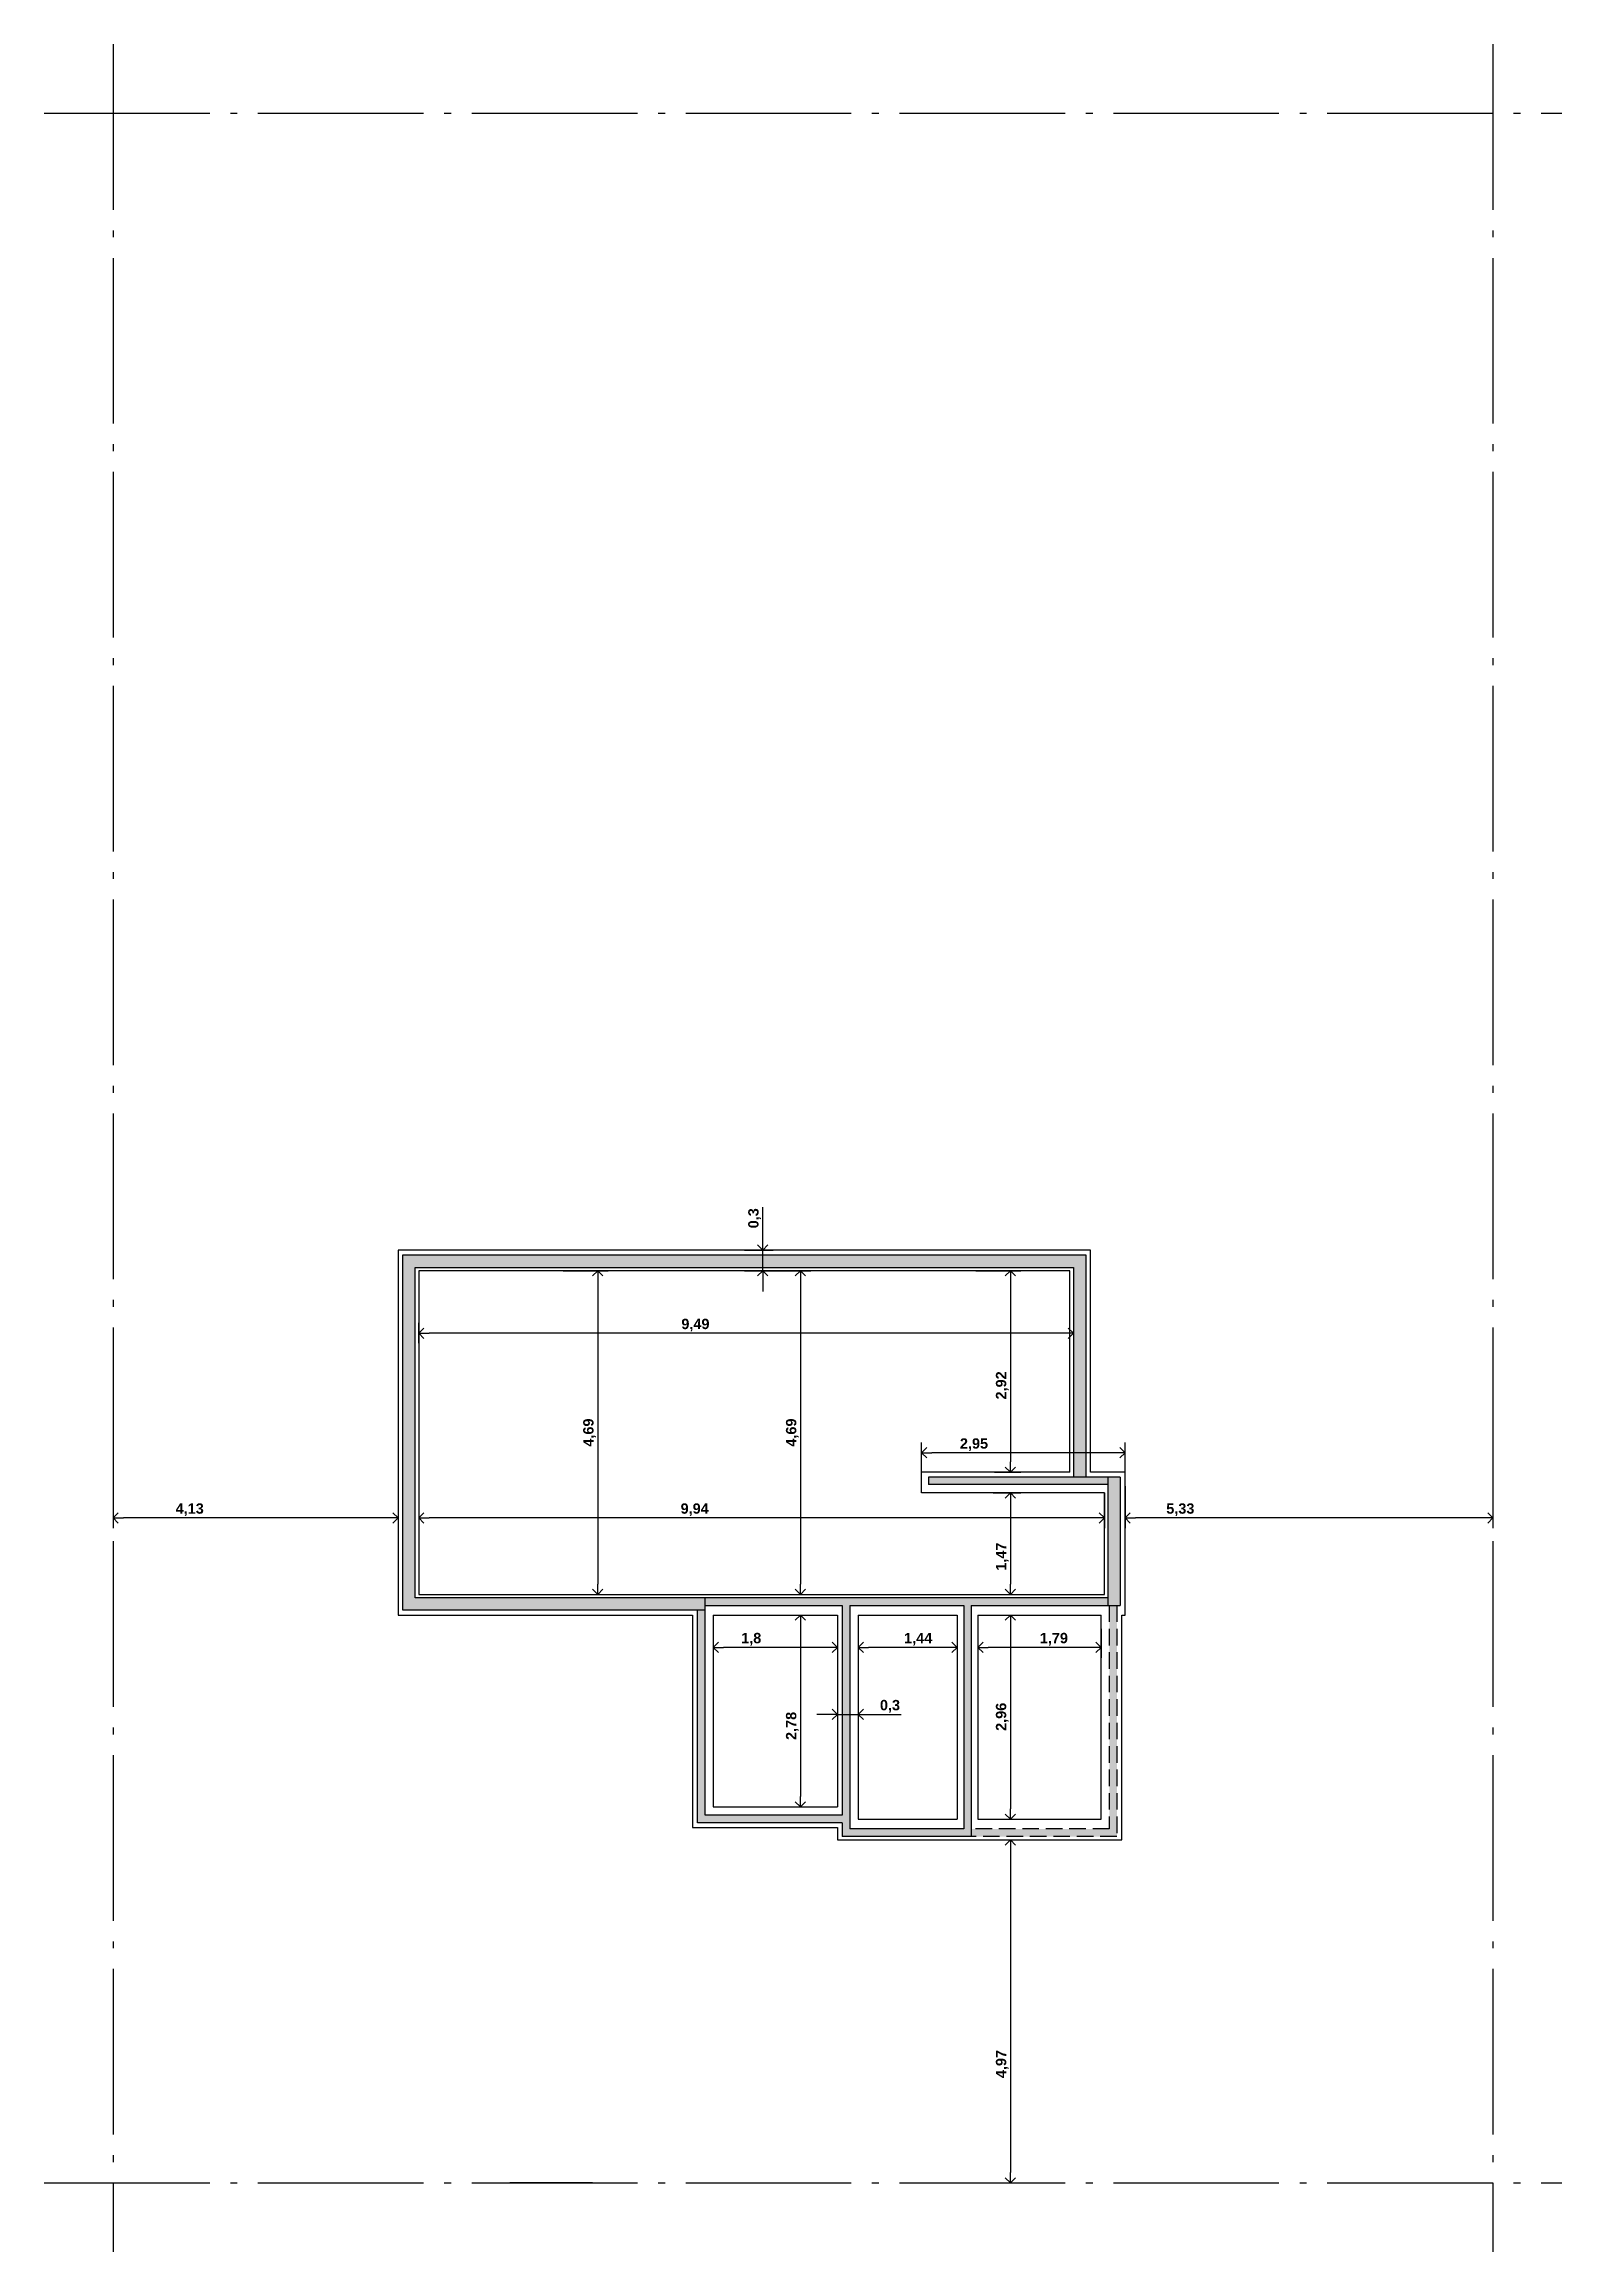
# Model space of a CAD drawing. Header units: millimetres. Extents: x 1518 to 3571, y 1479 to 1743.
# Drawn here: x 1517.96 to 1539.96, y 1481.09 to 1513.09 of the extents above; entities that cross this region are included whole.
import ezdxf

# ---------------------------------------------------------------- set-up
doc = ezdxf.new("R2010")
doc.units = ezdxf.units.MM
doc.linetypes.add('ACAD_ISO02W100', pattern=[15, 12, -3])
doc.linetypes.add('ACAD_ISO04W100', pattern=[30, 24, -3, 0, -3])
for name, color, linetype in [('0-Límites', 2, 'Continuous'), ('1-Cimientos', 2, 'Continuous'), ('2 - Pisos', 252, 'Continuous'), ('2-Muro 15', 160, 'Continuous')]:
    doc.layers.add(name, color=color, linetype=linetype)
doc.layers.add('2-Muro 20', color=10, linetype='Continuous', lineweight=30)
doc.styles.add('SANSSERIFBOLD', font='sasb____.pfb')
doc.dimstyles.new('cota de flecha 1en100', dxfattribs={"dimtxt": 0.18, "dimasz": 0.15, "dimexe": 0.15, "dimexo": 0, "dimgap": 0.025, "dimtad": 1, "dimtxsty": 'SANSSERIFBOLD', "dimblk": 'OPEN90', "dimcen": 0.3, "dimadec": 0, "dimazin": 0, "dimtfac": 1, "dimtmove": 0, "dimatfit": 3, "dimldrblk": 'OPEN90', "dimfxl": 0, "dimarcsym": 0})

msp = doc.modelspace()

# ---------------------------------------------------------------- blocks, each defined once
blk = doc.blocks.new('_Open90')
at = {"color": 0, "linetype": 'ByBlock', "lineweight": -2}
for p, q in [((0, 0), (-1, 0)), ((-0.5, 0.5), (0, 0)), ((0, 0), (-0.5, -0.5))]:
    blk.add_line(p, q, dxfattribs=at)
blk = doc.blocks.new('*D49')
at = {"layer": '1-Cimientos', "color": 0, "lineweight": -2}
for p, q in [((1523.385, 1491.939), (1523.385, 1491.575)), ((1533.325, 1492.086), (1533.325, 1491.575)), ((1533.175, 1491.725), (1523.535, 1491.725))]:
    blk.add_line(p, q, dxfattribs=at)
at = {"layer": '1-Cimientos', "color": 0, "lineweight": -2, "xscale": 0.15, "yscale": 0.15, "zscale": 0.15, "rotation": 180}
blk.add_blockref('_Open90', (1523.385, 1491.725), dxfattribs=at)
at = {"layer": '1-Cimientos', "color": 0, "lineweight": -2, "xscale": 0.15, "yscale": 0.15, "zscale": 0.15}
blk.add_blockref('_Open90', (1533.325, 1491.725), dxfattribs=at)
at = {"layer": '1-Cimientos', "color": 0, "insert": (1527.385, 1491.843), "char_height": 0.15, "attachment_point": 5, "style": 'SANSSERIFBOLD'}
blk.add_mtext('9,94', dxfattribs=at)
blk = doc.blocks.new('*D50')
at = {"layer": '1-Cimientos', "color": 0, "lineweight": -2}
for p, q in [((1532.875, 1494.862), (1532.875, 1494.251)), ((1523.385, 1494.258), (1523.385, 1494.551)), ((1532.725, 1494.401), (1523.535, 1494.401))]:
    blk.add_line(p, q, dxfattribs=at)
at = {"layer": '1-Cimientos', "color": 0, "lineweight": -2, "xscale": 0.15, "yscale": 0.15, "zscale": 0.15, "rotation": 180}
blk.add_blockref('_Open90', (1523.385, 1494.401), dxfattribs=at)
at = {"layer": '1-Cimientos', "color": 0, "lineweight": -2, "xscale": 0.15, "yscale": 0.15, "zscale": 0.15}
blk.add_blockref('_Open90', (1532.875, 1494.401), dxfattribs=at)
at = {"layer": '1-Cimientos', "color": 0, "insert": (1527.396, 1494.519), "char_height": 0.15, "attachment_point": 5, "style": 'SANSSERIFBOLD'}
blk.add_mtext('9,49', dxfattribs=at)
blk = doc.blocks.new('*D51')
at = {"layer": '1-Cimientos', "color": 0, "lineweight": -2}
for p, q in [((1527.655, 1490.114), (1527.655, 1489.698)), ((1529.455, 1490.114), (1529.455, 1489.698)), ((1529.305, 1489.848), (1527.805, 1489.848))]:
    blk.add_line(p, q, dxfattribs=at)
at = {"layer": '1-Cimientos', "color": 0, "lineweight": -2, "xscale": 0.15, "yscale": 0.15, "zscale": 0.15, "rotation": 180}
blk.add_blockref('_Open90', (1527.655, 1489.848), dxfattribs=at)
at = {"layer": '1-Cimientos', "color": 0, "lineweight": -2, "xscale": 0.15, "yscale": 0.15, "zscale": 0.15}
blk.add_blockref('_Open90', (1529.455, 1489.848), dxfattribs=at)
at = {"layer": '1-Cimientos', "color": 0, "insert": (1528.205, 1489.966), "char_height": 0.15, "attachment_point": 5, "style": 'SANSSERIFBOLD'}
blk.add_mtext('1,8', dxfattribs=at)
blk = doc.blocks.new('*D52')
at = {"layer": '1-Cimientos', "color": 0, "lineweight": -2}
for p, q in [((1525.481, 1495.306), (1526.129, 1495.306)), ((1525.979, 1495.156), (1525.979, 1490.766)), ((1525.747, 1490.616), (1526.129, 1490.616))]:
    blk.add_line(p, q, dxfattribs=at)
at = {"layer": '1-Cimientos', "color": 0, "lineweight": -2, "xscale": 0.15, "yscale": 0.15, "zscale": 0.15}
for p, rotation in [((1525.979, 1495.306), 90), ((1525.979, 1490.616), 270)]:
    blk.add_blockref('_Open90', p, dxfattribs=dict(at, rotation=rotation))
at = {"layer": '1-Cimientos', "color": 0, "insert": (1525.861, 1492.961), "char_height": 0.15, "attachment_point": 5, "rotation": 90, "style": 'SANSSERIFBOLD'}
blk.add_mtext('4,69', dxfattribs=at)
blk = doc.blocks.new('*D53')
at = {"layer": '1-Cimientos', "color": 0, "lineweight": -2}
for p, q in [((1528.42, 1495.306), (1529.068, 1495.306)), ((1528.918, 1495.156), (1528.918, 1490.766)), ((1528.687, 1490.616), (1529.068, 1490.616))]:
    blk.add_line(p, q, dxfattribs=at)
at = {"layer": '1-Cimientos', "color": 0, "lineweight": -2, "xscale": 0.15, "yscale": 0.15, "zscale": 0.15}
for p, rotation in [((1528.918, 1495.306), 90), ((1528.918, 1490.616), 270)]:
    blk.add_blockref('_Open90', p, dxfattribs=dict(at, rotation=rotation))
at = {"layer": '1-Cimientos', "color": 0, "insert": (1528.8, 1492.961), "char_height": 0.15, "attachment_point": 5, "rotation": 90, "style": 'SANSSERIFBOLD'}
blk.add_mtext('4,69', dxfattribs=at)
blk = doc.blocks.new('*D54')
at = {"layer": '1-Cimientos', "color": 0, "lineweight": -2}
for p, q in [((1528.701, 1490.316), (1529.068, 1490.316)), ((1528.918, 1490.166), (1528.918, 1487.686)), ((1528.812, 1487.536), (1529.068, 1487.536))]:
    blk.add_line(p, q, dxfattribs=at)
at = {"layer": '1-Cimientos', "color": 0, "lineweight": -2, "xscale": 0.15, "yscale": 0.15, "zscale": 0.15}
for p, rotation in [((1528.918, 1490.316), 90), ((1528.918, 1487.536), 270)]:
    blk.add_blockref('_Open90', p, dxfattribs=dict(at, rotation=rotation))
at = {"layer": '1-Cimientos', "color": 0, "insert": (1528.8, 1488.709), "char_height": 0.15, "attachment_point": 5, "rotation": 90, "style": 'SANSSERIFBOLD'}
blk.add_mtext('2,78', dxfattribs=at)
blk = doc.blocks.new('*D55')
at = {"layer": '1-Cimientos', "color": 0, "lineweight": -2}
for p, q in [((1531.463, 1495.306), (1532.111, 1495.306)), ((1531.961, 1495.156), (1531.961, 1492.536)), ((1531.729, 1492.386), (1532.111, 1492.386))]:
    blk.add_line(p, q, dxfattribs=at)
at = {"layer": '1-Cimientos', "color": 0, "lineweight": -2, "xscale": 0.15, "yscale": 0.15, "zscale": 0.15}
for p, rotation in [((1531.961, 1495.306), 90), ((1531.961, 1492.386), 270)]:
    blk.add_blockref('_Open90', p, dxfattribs=dict(at, rotation=rotation))
at = {"layer": '1-Cimientos', "color": 0, "insert": (1531.843, 1493.645), "char_height": 0.15, "attachment_point": 5, "rotation": 90, "style": 'SANSSERIFBOLD'}
blk.add_mtext('2,92', dxfattribs=at)
blk = doc.blocks.new('*D56')
at = {"layer": '1-Cimientos', "color": 0, "lineweight": -2}
for p, q in [((1531.714, 1492.086), (1532.111, 1492.086)), ((1531.961, 1491.936), (1531.961, 1490.766)), ((1531.729, 1490.616), (1532.111, 1490.616))]:
    blk.add_line(p, q, dxfattribs=at)
at = {"layer": '1-Cimientos', "color": 0, "lineweight": -2, "xscale": 0.15, "yscale": 0.15, "zscale": 0.15}
for p, rotation in [((1531.961, 1492.086), 90), ((1531.961, 1490.616), 270)]:
    blk.add_blockref('_Open90', p, dxfattribs=dict(at, rotation=rotation))
at = {"layer": '1-Cimientos', "color": 0, "insert": (1531.843, 1491.163), "char_height": 0.15, "attachment_point": 5, "rotation": 90, "style": 'SANSSERIFBOLD'}
blk.add_mtext('1,47', dxfattribs=at)
blk = doc.blocks.new('*D57')
at = {"layer": '1-Cimientos', "color": 0, "lineweight": -2}
for p, q in [((1531.77, 1490.316), (1532.111, 1490.316)), ((1531.961, 1490.166), (1531.961, 1487.506)), ((1531.729, 1487.356), (1532.111, 1487.356))]:
    blk.add_line(p, q, dxfattribs=at)
at = {"layer": '1-Cimientos', "color": 0, "lineweight": -2, "xscale": 0.15, "yscale": 0.15, "zscale": 0.15}
for p, rotation in [((1531.961, 1490.316), 90), ((1531.961, 1487.356), 270)]:
    blk.add_blockref('_Open90', p, dxfattribs=dict(at, rotation=rotation))
at = {"layer": '1-Cimientos', "color": 0, "insert": (1531.843, 1488.841), "char_height": 0.15, "attachment_point": 5, "rotation": 90, "style": 'SANSSERIFBOLD'}
blk.add_mtext('2,96', dxfattribs=at)
blk = doc.blocks.new('*D58')
at = {"layer": '1-Cimientos', "color": 0, "lineweight": -2}
for p, q in [((1531.786, 1487.056), (1532.111, 1487.056)), ((1531.961, 1486.906), (1531.961, 1482.236)), ((1531.538, 1482.086), (1532.111, 1482.086))]:
    blk.add_line(p, q, dxfattribs=at)
at = {"layer": '1-Cimientos', "color": 0, "lineweight": -2, "xscale": 0.15, "yscale": 0.15, "zscale": 0.15}
for p, rotation in [((1531.961, 1487.056), 90), ((1531.961, 1482.086), 270)]:
    blk.add_blockref('_Open90', p, dxfattribs=dict(at, rotation=rotation))
at = {"layer": '1-Cimientos', "color": 0, "insert": (1531.843, 1483.808), "char_height": 0.15, "attachment_point": 5, "rotation": 90, "style": 'SANSSERIFBOLD'}
blk.add_mtext('4,97', dxfattribs=at)
blk = doc.blocks.new('*D59')
at = {"layer": '1-Cimientos', "color": 0, "lineweight": -2}
for p, q in [((1533.625, 1492.183), (1533.625, 1491.575)), ((1538.955, 1492.186), (1538.955, 1491.575)), ((1538.805, 1491.725), (1533.775, 1491.725))]:
    blk.add_line(p, q, dxfattribs=at)
at = {"layer": '1-Cimientos', "color": 0, "lineweight": -2, "xscale": 0.15, "yscale": 0.15, "zscale": 0.15, "rotation": 180}
blk.add_blockref('_Open90', (1533.625, 1491.725), dxfattribs=at)
at = {"layer": '1-Cimientos', "color": 0, "lineweight": -2, "xscale": 0.15, "yscale": 0.15, "zscale": 0.15}
blk.add_blockref('_Open90', (1538.955, 1491.725), dxfattribs=at)
at = {"layer": '1-Cimientos', "color": 0, "insert": (1534.425, 1491.843), "char_height": 0.15, "attachment_point": 5, "style": 'SANSSERIFBOLD'}
blk.add_mtext('5,33', dxfattribs=at)
blk = doc.blocks.new('*D60')
at = {"layer": '1-Cimientos', "color": 0, "lineweight": -2}
for p, q in [((1518.955, 1492.156), (1518.955, 1491.575)), ((1523.085, 1491.91), (1523.085, 1491.575)), ((1522.935, 1491.725), (1519.105, 1491.725))]:
    blk.add_line(p, q, dxfattribs=at)
at = {"layer": '1-Cimientos', "color": 0, "lineweight": -2, "xscale": 0.15, "yscale": 0.15, "zscale": 0.15, "rotation": 180}
blk.add_blockref('_Open90', (1518.955, 1491.725), dxfattribs=at)
at = {"layer": '1-Cimientos', "color": 0, "lineweight": -2, "xscale": 0.15, "yscale": 0.15, "zscale": 0.15}
blk.add_blockref('_Open90', (1523.085, 1491.725), dxfattribs=at)
at = {"layer": '1-Cimientos', "color": 0, "insert": (1520.065, 1491.843), "char_height": 0.15, "attachment_point": 5, "style": 'SANSSERIFBOLD'}
blk.add_mtext('4,13', dxfattribs=at)
blk = doc.blocks.new('*D61')
at = {"layer": '1-Cimientos', "color": 0, "lineweight": -2}
for p, q in [((1529.755, 1490.114), (1529.755, 1489.698)), ((1531.19, 1490.114), (1531.19, 1489.698)), ((1531.04, 1489.848), (1529.905, 1489.848))]:
    blk.add_line(p, q, dxfattribs=at)
at = {"layer": '1-Cimientos', "color": 0, "lineweight": -2, "xscale": 0.15, "yscale": 0.15, "zscale": 0.15, "rotation": 180}
blk.add_blockref('_Open90', (1529.755, 1489.848), dxfattribs=at)
at = {"layer": '1-Cimientos', "color": 0, "lineweight": -2, "xscale": 0.15, "yscale": 0.15, "zscale": 0.15}
blk.add_blockref('_Open90', (1531.19, 1489.848), dxfattribs=at)
at = {"layer": '1-Cimientos', "color": 0, "insert": (1530.625, 1489.966), "char_height": 0.15, "attachment_point": 5, "style": 'SANSSERIFBOLD'}
blk.add_mtext('1,44', dxfattribs=at)
blk = doc.blocks.new('*D62')
at = {"layer": '1-Cimientos', "color": 0, "lineweight": -2}
for p, q in [((1531.49, 1490.114), (1531.49, 1489.698)), ((1533.275, 1490.114), (1533.275, 1489.698)), ((1533.125, 1489.848), (1531.64, 1489.848))]:
    blk.add_line(p, q, dxfattribs=at)
at = {"layer": '1-Cimientos', "color": 0, "lineweight": -2, "xscale": 0.15, "yscale": 0.15, "zscale": 0.15, "rotation": 180}
blk.add_blockref('_Open90', (1531.49, 1489.848), dxfattribs=at)
at = {"layer": '1-Cimientos', "color": 0, "lineweight": -2, "xscale": 0.15, "yscale": 0.15, "zscale": 0.15}
blk.add_blockref('_Open90', (1533.275, 1489.848), dxfattribs=at)
at = {"layer": '1-Cimientos', "color": 0, "insert": (1532.592, 1489.966), "char_height": 0.15, "attachment_point": 5, "style": 'SANSSERIFBOLD'}
blk.add_mtext('1,79', dxfattribs=at)
blk = doc.blocks.new('*D63')
at = {"layer": '1-Cimientos', "color": 0, "lineweight": -2}
for p, q in [((1530.675, 1492.316), (1530.675, 1492.818)), ((1533.625, 1492.386), (1533.625, 1492.818)), ((1533.475, 1492.668), (1530.825, 1492.668))]:
    blk.add_line(p, q, dxfattribs=at)
at = {"layer": '1-Cimientos', "color": 0, "lineweight": -2, "xscale": 0.15, "yscale": 0.15, "zscale": 0.15, "rotation": 180}
blk.add_blockref('_Open90', (1530.675, 1492.668), dxfattribs=at)
at = {"layer": '1-Cimientos', "color": 0, "lineweight": -2, "xscale": 0.15, "yscale": 0.15, "zscale": 0.15}
blk.add_blockref('_Open90', (1533.625, 1492.668), dxfattribs=at)
at = {"layer": '1-Cimientos', "color": 0, "insert": (1531.434, 1492.786), "char_height": 0.15, "attachment_point": 5, "style": 'SANSSERIFBOLD'}
blk.add_mtext('2,95', dxfattribs=at)
blk = doc.blocks.new('*D64')
at = {"layer": '1-Cimientos', "color": 0, "lineweight": -2}
for p, q in [((1529.455, 1489.142), (1529.455, 1488.726)), ((1529.755, 1489.142), (1529.755, 1488.726)), ((1529.305, 1488.876), (1529.155, 1488.876)), ((1529.455, 1488.876), (1529.755, 1488.876)), ((1529.905, 1488.876), (1530.377, 1488.876))]:
    blk.add_line(p, q, dxfattribs=at)
at = {"layer": '1-Cimientos', "color": 0, "lineweight": -2, "xscale": 0.15, "yscale": 0.15, "zscale": 0.15}
blk.add_blockref('_Open90', (1529.455, 1488.876), dxfattribs=at)
at = {"layer": '1-Cimientos', "color": 0, "lineweight": -2, "xscale": 0.15, "yscale": 0.15, "zscale": 0.15, "rotation": 180}
blk.add_blockref('_Open90', (1529.755, 1488.876), dxfattribs=at)
at = {"layer": '1-Cimientos', "color": 0, "insert": (1530.216, 1488.994), "char_height": 0.15, "attachment_point": 5, "style": 'SANSSERIFBOLD'}
blk.add_mtext('0,3', dxfattribs=at)
blk = doc.blocks.new('*D65')
at = {"layer": '1-Cimientos', "color": 0, "lineweight": -2}
for p, q in [((1528.371, 1495.756), (1528.371, 1496.228)), ((1528.105, 1495.606), (1528.521, 1495.606)), ((1528.371, 1495.306), (1528.371, 1495.606)), ((1528.105, 1495.306), (1528.521, 1495.306)), ((1528.371, 1495.156), (1528.371, 1495.006))]:
    blk.add_line(p, q, dxfattribs=at)
at = {"layer": '1-Cimientos', "color": 0, "lineweight": -2, "xscale": 0.15, "yscale": 0.15, "zscale": 0.15}
for p, rotation in [((1528.371, 1495.606), 270), ((1528.371, 1495.306), 90)]:
    blk.add_blockref('_Open90', p, dxfattribs=dict(at, rotation=rotation))
at = {"layer": '1-Cimientos', "color": 0, "insert": (1528.253, 1496.067), "char_height": 0.15, "attachment_point": 5, "rotation": 90, "style": 'SANSSERIFBOLD'}
blk.add_mtext('0,3', dxfattribs=at)

# ---------------------------------------------------------------- dimensions: what is measured, and where the dimension line sits
at = {"layer": '1-Cimientos'}
for base, p1, p2, picture, middle in [((1528.371, 1495.606), (1528.105, 1495.306), (1528.105, 1495.606), '*D65', (1528.371, 1496.067)), ((1525.979, 1490.616), (1525.481, 1495.306), (1525.747, 1490.616), '*D52', (1525.979, 1492.961)), ((1528.918, 1490.616), (1528.42, 1495.306), (1528.687, 1490.616), '*D53', (1528.918, 1492.961)), ((1531.961, 1492.386), (1531.463, 1495.306), (1531.729, 1492.386), '*D55', (1531.961, 1493.645)), ((1531.961, 1490.616), (1531.714, 1492.086), (1531.729, 1490.616), '*D56', (1531.961, 1491.163)), ((1528.918, 1487.536), (1528.701, 1490.316), (1528.812, 1487.536), '*D54', (1528.918, 1488.709)), ((1531.961, 1487.356), (1531.77, 1490.316), (1531.729, 1487.356), '*D57', (1531.961, 1488.841)), ((1531.961, 1482.086), (1531.786, 1487.056), (1531.538, 1482.086), '*D58', (1531.961, 1483.808))]:
    dim = msp.add_linear_dim(base=base, p1=p1, p2=p2, angle=90, dimstyle='cota de flecha 1en100', override={"dimtxt": 0.15, "dimdec": 2}, dxfattribs=at)
    dim.commit()
    dim.dimension.update_dxf_attribs({"geometry": picture, "text_midpoint": middle, "dimtype": 160})
for base, p1, p2, picture, middle in [((1523.385, 1494.401), (1532.875, 1494.862), (1523.385, 1494.258), '*D50', (1527.396, 1494.401)), ((1530.675, 1492.668), (1533.625, 1492.386), (1530.675, 1492.316), '*D63', (1531.434, 1492.668)), ((1533.625, 1491.725), (1538.955, 1492.186), (1533.625, 1492.183), '*D59', (1534.425, 1491.725)), ((1518.955, 1491.725), (1523.085, 1491.91), (1518.955, 1492.156), '*D60', (1520.065, 1491.725)), ((1523.385, 1491.725), (1533.325, 1492.086), (1523.385, 1491.939), '*D49', (1527.385, 1491.725)), ((1527.655, 1489.848), (1529.455, 1490.114), (1527.655, 1490.114), '*D51', (1528.205, 1489.848)), ((1529.755256097, 1489.848387144), (1531.190256097, 1490.114401418), (1529.755256097, 1490.114401418), '*D61', (1530.624940769, 1489.848387144)), ((1531.490256097, 1489.848387144), (1533.275256097, 1490.114401418), (1531.490256097, 1490.114401418), '*D62', (1532.592243276, 1489.848387144)), ((1529.755, 1488.876), (1529.455, 1489.142), (1529.755, 1489.142), '*D64', (1530.216, 1488.876))]:
    dim = msp.add_linear_dim(base=base, p1=p1, p2=p2, dimstyle='cota de flecha 1en100', override={"dimtxt": 0.15, "dimdec": 2}, dxfattribs=at)
    dim.commit()
    dim.dimension.update_dxf_attribs({"geometry": picture, "text_midpoint": middle, "dimtype": 160})

# ---------------------------------------------------------------- hatches: boundary and pattern name
at = {"layer": '2-Muro 15'}
h = msp.add_hatch(dxfattribs=at)
h.set_pattern_fill('DOTS', color=256, scale=0.0125, style=0)
h.paths.add_polyline_path([(1533.375, 1492.316), (1533.055, 1492.316), (1532.875, 1492.316), (1530.775, 1492.316), (1530.775, 1492.206), (1533.375, 1492.206)])
h = msp.add_hatch(dxfattribs=at)
h.set_pattern_fill('DOTS', color=256, scale=0.0125, style=0)
h.paths.add_polyline_path([(1529.525, 1490.456), (1529.525, 1487.416), (1527.535, 1487.416), (1527.535, 1490.386), (1527.425, 1490.386), (1527.425, 1487.306), (1529.525, 1487.306), (1529.525, 1487.106), (1531.395, 1487.106), (1531.395, 1490.456), (1533.375, 1490.456), (1533.375, 1490.566), (1527.535, 1490.566), (1527.535, 1490.456)])
h.paths.add_polyline_path([(1529.635, 1490.456), (1531.285, 1490.456), (1531.285, 1487.216), (1529.635, 1487.216)], flags=16)
h.paths.add_polyline_path([(1531.395, 1487.216), (1531.395, 1487.106), (1533.505, 1487.106), (1533.505, 1490.456), (1533.395, 1490.456), (1533.395, 1487.216)])
h.paths.add_polyline_path([(1530.384, 1489.827), (1530.867, 1489.827), (1530.867, 1490.137), (1530.384, 1490.137)], flags=8)
h.paths.add_polyline_path([(1531.19, 1490.316), (1529.755, 1490.316), (1529.755, 1487.356), (1531.19, 1487.356)], flags=0)
h.paths.add_polyline_path([(1531.19, 1490.316), (1529.755, 1490.316), (1529.755, 1487.356), (1531.19, 1487.356)], flags=0)
at = {"layer": '2-Muro 20'}
h = msp.add_hatch(dxfattribs=at)
h.set_pattern_fill('DOTS', color=256, scale=0.0125, style=0)
h.paths.add_polyline_path([(1533.055, 1495.536), (1523.155, 1495.536), (1523.155, 1490.386), (1527.535, 1490.386), (1527.535, 1490.566), (1523.335, 1490.566), (1523.335, 1495.356), (1532.875, 1495.356), (1532.875, 1492.316), (1533.055, 1492.316)])
h.paths.add_polyline_path([(1533.555, 1492.316), (1533.375, 1492.316), (1533.375, 1490.456), (1533.555, 1490.456)])

# ---------------------------------------------------------------- linework, layer by layer
at = {"layer": '0-Límites', "linetype": 'ACAD_ISO04W100', "ltscale": 0.1}
for p, q in [((1518.955, 1513.086), (1518.955, 1481.086)), ((1538.955, 1513.086), (1538.955, 1481.086)), ((1517.955, 1512.086), (1539.955, 1512.086)), ((1517.955, 1482.086), (1539.955, 1482.086))]:
    msp.add_line(p, q, dxfattribs=at)
at = {"layer": '1-Cimientos'}
for p, q in [((1523.085, 1495.606), (1523.085, 1490.316)), ((1533.125, 1495.606), (1523.085, 1495.606)), ((1533.125, 1492.386), (1533.125, 1495.606)), ((1523.385, 1495.306), (1523.385, 1490.616)), ((1532.825, 1495.306), (1523.385, 1495.306)), ((1532.825, 1492.386), (1532.825, 1495.306)), ((1530.675, 1492.086), (1530.675, 1492.386)), ((1532.825, 1492.386), (1530.675, 1492.386)), ((1533.625, 1492.386), (1533.125, 1492.386)), ((1533.625, 1490.316), (1533.625, 1492.386)), ((1533.325, 1492.086), (1530.675, 1492.086)), ((1533.325, 1490.616), (1533.325, 1492.086)), ((1523.385, 1490.616), (1533.325, 1490.616)), ((1523.085, 1490.316), (1527.355, 1490.316)), ((1527.355, 1490.316), (1527.355, 1487.236)), ((1527.655, 1490.316), (1527.655, 1487.536)), ((1527.655, 1490.316), (1529.455, 1490.316)), ((1529.455, 1490.316), (1529.455, 1487.536)), ((1529.755, 1490.316), (1529.755, 1487.356)), ((1529.755, 1490.316), (1531.19, 1490.316)), ((1531.19, 1490.316), (1531.19, 1487.356)), ((1531.49, 1490.316), (1531.49, 1487.356)), ((1531.49, 1490.316), (1533.275, 1490.316)), ((1533.275, 1487.356), (1533.275, 1490.316)), ((1533.575, 1487.056), (1533.575, 1490.316)), ((1533.575, 1490.316), (1533.625, 1490.316)), ((1527.655, 1487.536), (1529.455, 1487.536)), ((1527.355, 1487.236), (1529.455, 1487.236)), ((1529.455, 1487.236), (1529.455, 1487.056)), ((1529.455, 1487.056), (1533.575, 1487.056)), ((1529.755, 1487.356), (1531.19, 1487.356)), ((1531.49, 1487.356), (1533.275, 1487.356))]:
    msp.add_line(p, q, dxfattribs=at)
at = {"layer": '2 - Pisos'}
msp.add_line((1525.905, 1482.086), (1524.705, 1482.086), dxfattribs=at)
at = {"layer": '2-Muro 15'}
for p, q in [((1532.875, 1492.316), (1530.775, 1492.316)), ((1530.775, 1492.316), (1530.775, 1492.206)), ((1533.375, 1492.206), (1530.775, 1492.206)), ((1533.375, 1492.316), (1533.055, 1492.316)), ((1533.375, 1490.566), (1527.535, 1490.566)), ((1527.425, 1487.306), (1527.425, 1490.386)), ((1527.535, 1490.456), (1529.525, 1490.456)), ((1527.535, 1487.416), (1527.535, 1490.386)), ((1529.525, 1490.456), (1529.525, 1487.416)), ((1529.635, 1490.456), (1529.635, 1487.216)), ((1529.635, 1490.456), (1531.285, 1490.456)), ((1531.285, 1490.456), (1531.285, 1487.216)), ((1531.395, 1490.456), (1531.395, 1487.106)), ((1531.395, 1490.456), (1533.375, 1490.456)), ((1529.525, 1487.416), (1527.535, 1487.416)), ((1529.525, 1487.306), (1527.425, 1487.306)), ((1529.525, 1487.306), (1529.525, 1487.106)), ((1531.395, 1487.106), (1529.525, 1487.106)), ((1531.285, 1487.216), (1529.635, 1487.216))]:
    msp.add_line(p, q, dxfattribs=at)
at = {"layer": '2-Muro 15', "linetype": 'ACAD_ISO02W100', "ltscale": 0.02}
for p, q in [((1533.395, 1490.456), (1533.395, 1487.216)), ((1533.505, 1490.456), (1533.505, 1487.106)), ((1533.395, 1487.216), (1531.395, 1487.216)), ((1533.505, 1487.106), (1531.395, 1487.106))]:
    msp.add_line(p, q, dxfattribs=at)
at = {"layer": '2-Muro 20'}
for p, q in [((1523.155, 1495.536), (1533.055, 1495.536)), ((1523.155, 1490.386), (1523.155, 1495.536)), ((1533.055, 1495.536), (1533.055, 1492.316)), ((1523.335, 1495.356), (1532.875, 1495.356)), ((1523.335, 1490.566), (1523.335, 1495.356)), ((1532.875, 1495.356), (1532.875, 1492.316)), ((1533.055, 1492.316), (1532.875, 1492.316)), ((1533.375, 1492.316), (1533.375, 1490.456)), ((1533.555, 1492.316), (1533.375, 1492.316)), ((1533.555, 1492.316), (1533.555, 1490.456)), ((1527.535, 1490.566), (1523.335, 1490.566)), ((1527.535, 1490.386), (1527.535, 1490.566)), ((1527.535, 1490.386), (1523.155, 1490.386)), ((1533.375, 1490.456), (1533.555, 1490.456))]:
    msp.add_line(p, q, dxfattribs=at)

msp.set_redraw_order([(e.dxf.handle, doc.entitydb.next_handle()) for e in msp.query("TEXT MTEXT ATTDEF DIMENSION ARC_DIMENSION")])  # texts and dimensions are drawn at this point

doc.saveas('drawing.dxf')
